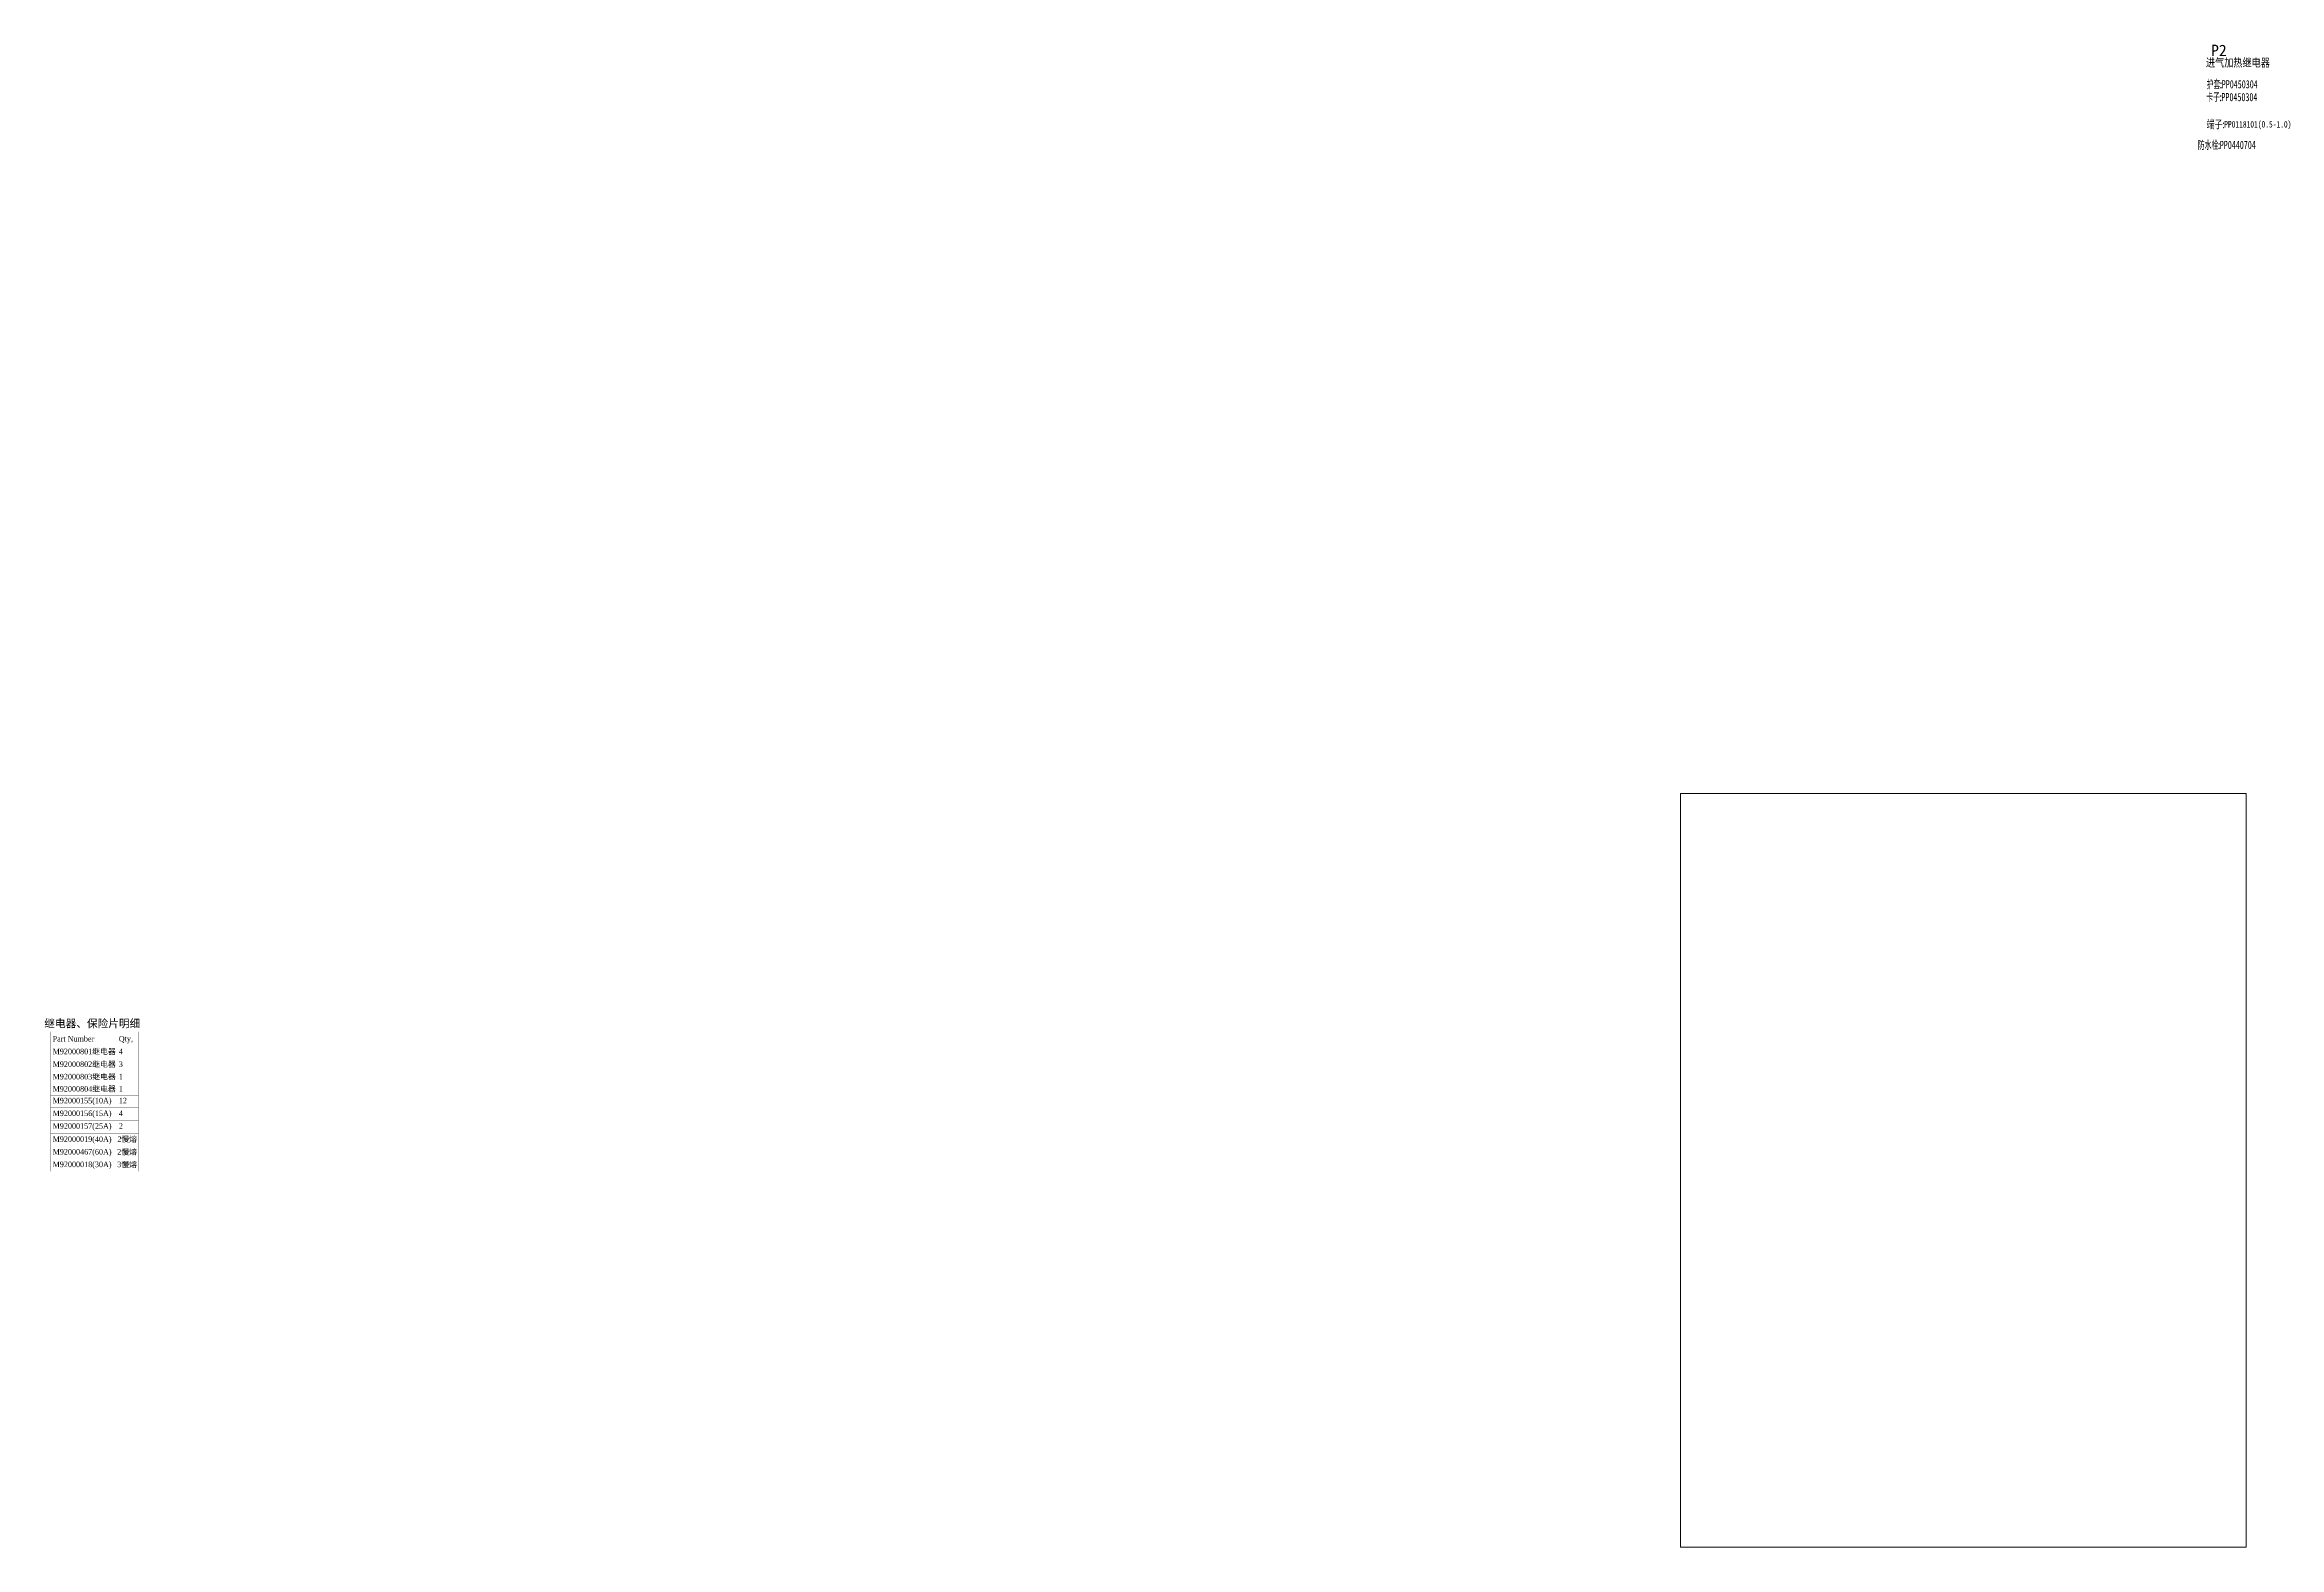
# Model space of a CAD drawing. Header units: millimetres. Extents: x -2653 to 6698, y -4403 to -42.
# Drawn here: x -882 to -198, y -584 to -124 of the extents above; entities that cross this region are included whole.
import ezdxf
from ezdxf.enums import TextEntityAlignment as Align

# ---------------------------------------------------------------- set-up
doc = ezdxf.new("R2010")
doc.units = ezdxf.units.MM
doc.header["$MEASUREMENT"] = 0
for name, color, linetype in [('03', 3, 'Continuous'), ('raw-data', 1, 'Continuous'), ('文字', 3, 'Continuous'), ('轮廓线', 7, 'Continuous'), ('附件-名称', 53, 'Continuous')]:
    doc.layers.add(name, color=color, linetype=linetype)
doc.styles.add('CL', font='', dxfattribs={"height": 2})
doc.styles.add('Garamond_Style', font='GARA.TTF')
doc.styles.add('灯泡', font='', dxfattribs={"width": 0.7})
doc.styles.get('CL').set_extended_font_data('SimSun')
doc.styles.get('灯泡').set_extended_font_data('NSimSun')
picture_1 = doc.add_image_def('image1.jpg', size_in_pixel=(3000, 4000))

msp = doc.modelspace()

# ---------------------------------------------------------------- linework, layer by layer
at = {"color": 0, "linetype": 'ByBlock', "lineweight": 9, "const_width": 0.026}
for points in [[(-880.49, -425.86), (-853.54, -425.86)], [(-880.49, -425.86), (-853.54, -425.86)], [(-880.49, -429.75), (-853.54, -429.75)], [(-880.49, -445.3), (-853.54, -445.3)]]:
    msp.add_lwpolyline(points, dxfattribs=at)
at = {"layer": '03', "color": 0, "linetype": 'ByBlock', "lineweight": 9, "const_width": 0.026}
for points in [[(-880.49, -425.86), (-880.49, -468.63)], [(-860.21, -425.86), (-860.21, -468.61)], [(-853.54, -425.86), (-853.54, -468.63)], [(-880.49, -433.64), (-853.54, -433.64)], [(-880.49, -437.52), (-853.54, -437.52)], [(-880.49, -441.41), (-853.54, -441.41)], [(-880.49, -449.19), (-853.54, -449.19)], [(-880.49, -453.08), (-853.54, -453.08)], [(-880.49, -456.96), (-853.54, -456.96)], [(-880.49, -460.85), (-853.54, -460.85)], [(-880.49, -464.74), (-853.54, -464.74)], [(-880.49, -468.63), (-853.54, -468.63)]]:
    msp.add_lwpolyline(points, dxfattribs=at)

# ---------------------------------------------------------------- texts
at = {"color": 0, "linetype": 'ByBlock', "lineweight": 9, "style": 'Garamond_Style'}
for s, height, p in [('继电器、保险片明细', 2.393, (-882.38, -424.53)), ('Part Number', 1.709, (-879.83, -428.89)), ('Qty,', 1.709, (-859.56, -428.89))]:
    msp.add_text(s, height=height, rotation=360, dxfattribs=at).set_placement(p)
at = {"layer": '03', "color": 0, "linetype": 'ByBlock', "lineweight": 9, "style": 'Garamond_Style'}
for s, height, p in [('M92000801继电器', 1.709, (-879.83, -432.78)), ('4', 1.71, (-859.56, -432.78)), ('M92000802继电器 ', 1.709, (-879.83, -436.67)), ('3', 1.71, (-859.56, -436.67)), ('M92000803继电器 ', 1.709, (-879.83, -440.49)), ('M92000804继电器 ', 1.709, (-879.83, -444.24)), ('1', 1.71, (-859.56, -440.49)), ('1', 1.71, (-859.56, -444.24)), ('M92000155(10A)', 1.709, (-879.83, -447.83)), ('M92000156(15A)', 1.709, (-879.83, -451.72)), ('4', 1.71, (-859.56, -451.72)), ('12', 1.709, (-859.56, -447.83)), ('M92000157(25A)', 1.709, (-879.83, -455.61)), ('M92000019(40A)', 1.709, (-879.83, -459.63)), ('2', 1.71, (-860, -459.63)), ('2', 1.71, (-859.56, -455.61)), ('慢熔', 1.709, (-858.79, -459.63)), ('M92000467(60A)', 1.709, (-879.83, -463.51)), ('2', 1.71, (-860.04, -463.51)), ('慢熔', 1.709, (-858.79, -463.56)), ('M92000018(30A)', 1.709, (-879.83, -467.36)), ('3', 1.71, (-860.04, -467.36)), ('慢熔', 1.709, (-858.79, -467.44))]:
    msp.add_text(s, height=height, rotation=360, dxfattribs=at).set_placement(p)
at = {"layer": 'raw-data', "lineweight": 25, "style": 'CL'}
for s, height, width, p in [('进气加热继电器', 2.5, 0.8, (-220.43, -129.03)), ('PP0450304', 2.5, 0.6, (-215.58, -135.64)), ('PP0450304', 2.5, 0.6, (-215.68, -139.57)), ('PP0118101(0.5-1.0) ', 2, 0.7, (-214.82, -147.9)), ('PP0440704 ', 2.5, 0.6, (-216.17, -154.23))]:
    msp.add_text(s, height=height, dxfattribs=dict(at, width=width)).set_placement(p, align=Align.MIDDLE_LEFT)
msp.add_text('P2', height=3.5, dxfattribs=at).set_placement((-216.45, -125.27), align=Align.MIDDLE_CENTER)
at = {"layer": 'raw-data', "lineweight": 25, "style": 'CL', "width": 0.6}
for s, p in [('护套', (-216.02, -135.64)), ('卡子', (-216.12, -139.57)), ('防水栓', (-216.61, -154.23))]:
    msp.add_text(s, height=2.5, dxfattribs=at).set_placement(p, align=Align.MIDDLE_RIGHT)
at = {"layer": 'raw-data', "style": 'CL'}
for p in [(-215.8, -135.64), (-215.9, -139.57), (-216.39, -154.23)]:
    msp.add_text(':', height=2.5, dxfattribs=at).set_placement(p, align=Align.MIDDLE_CENTER)
at = {"layer": '文字', "style": '灯泡', "width": 0.7}
msp.add_text(':', height=2.5, dxfattribs=at).set_placement((-215.07, -147.9), align=Align.MIDDLE_CENTER)
at = {"layer": '附件-名称', "color": 3, "lineweight": 25, "style": 'CL', "width": 0.7}
msp.add_text('端子', height=2.5, dxfattribs=at).set_placement((-215.32, -147.9), align=Align.MIDDLE_RIGHT)

# ---------------------------------------------------------------- pictures from other files: only their frames are drawn
at = {"layer": '轮廓线', "color": 3, "lineweight": 0}
image = msp.add_image(picture_1, insert=(-381.29, -583.82), size_in_units=(173.19, 230.92), dxfattribs=at)
image.dxf.flags = 7

doc.saveas('drawing.dxf')
